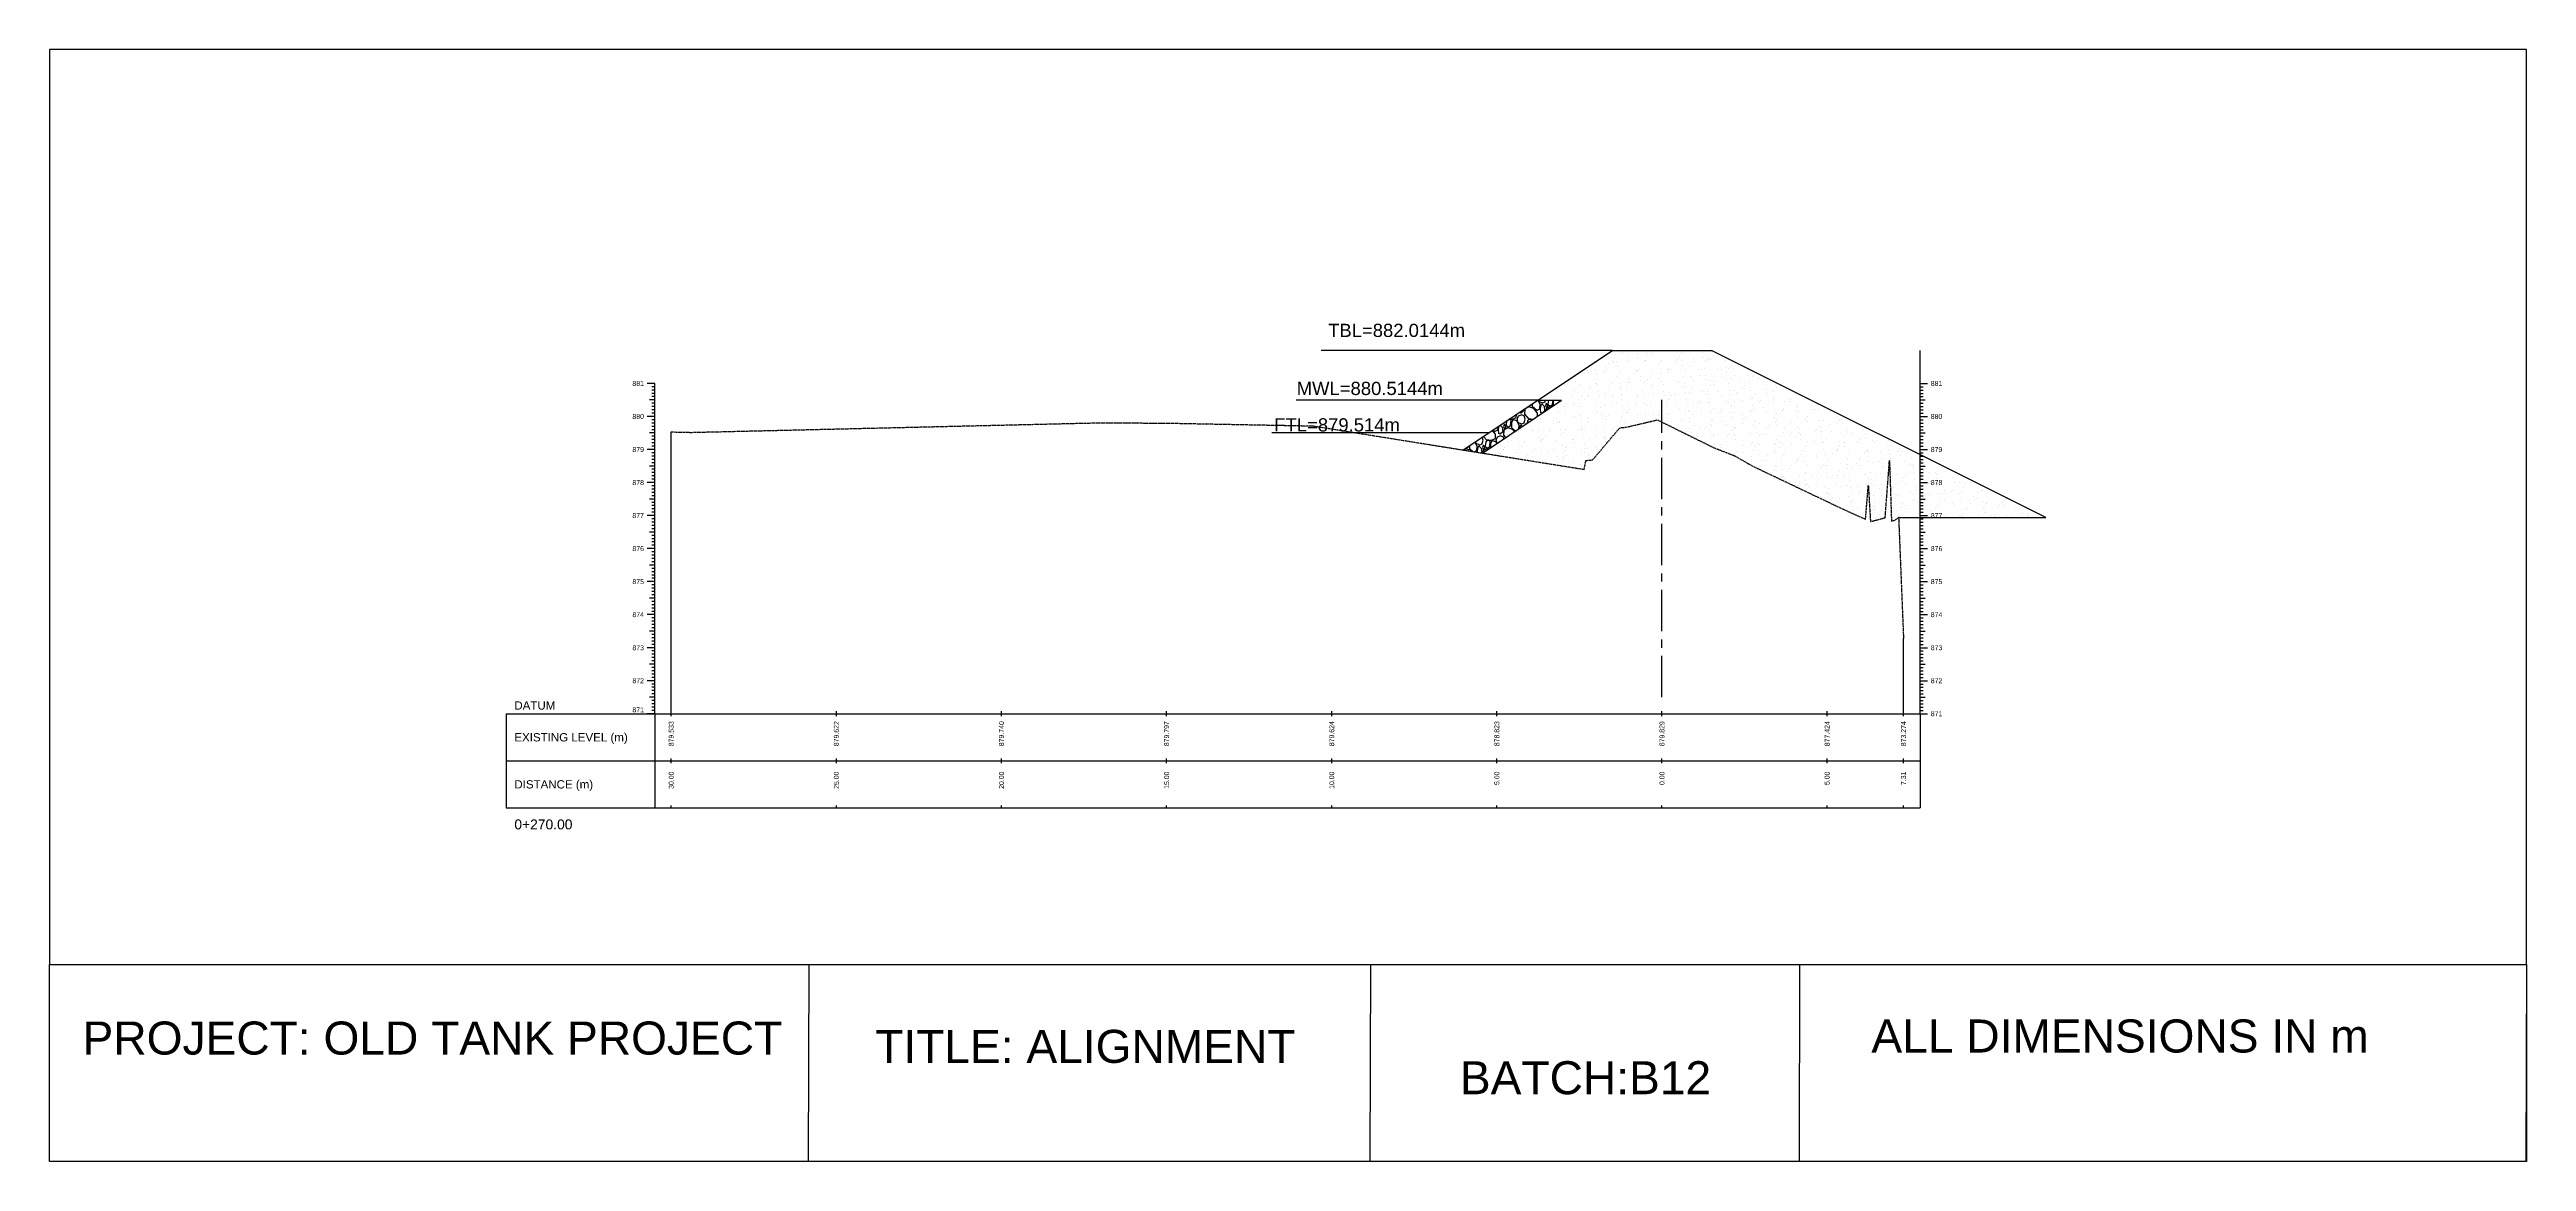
# Model space of a CAD drawing. Header units: millimetres. Extents: x 2640 to 12113, y 6003 to 13668.
# Drawn here: x 3529 to 4279, y 9775 to 10111 of the extents above; entities that cross this region are included whole.
import ezdxf
from ezdxf.enums import TextEntityAlignment as Align

# ---------------------------------------------------------------- set-up
doc = ezdxf.new("R2010")
doc.units = ezdxf.units.MM
doc.linetypes.add('CENTER', pattern=[2, 1.25, -0.25, 0.25, -0.25])
doc.linetypes.add('HIDDEN', pattern=[0.375, 0.25, -0.125])
for name, color, linetype in [('CL', 6, 'CENTER'), ('CS_Drawing', 7, 'Continuous'), ('GL', 3, 'HIDDEN')]:
    doc.layers.add(name, color=color, linetype=linetype)
doc.styles.get("Standard").update_dxf_attribs({"font": 'arial.ttf'})

msp = doc.modelspace()

# ---------------------------------------------------------------- linework, layer by layer
at = {"color": 1}
msp.add_line((4002.279, 10020.252), (3914.113, 10020.252), dxfattribs=at)
for p, q in [((3957.074, 9990.115), (4002.279, 10020.252)), ((4002.279, 10020.252), (4032.279, 10020.252)), ((4133.459, 9969.662), (4032.279, 10020.252)), ((4095.416, 10010.252), (4095.416, 10020.252)), ((3962.887, 9989.183), (3986.897, 10005.189)), ((3979.677, 10005.183), (3986.897, 10005.189))]:
    msp.add_line(p, q)
at = {"linetype": 'Continuous'}
for p, q in [((4003.403, 10020.13), (4003.403, 10020.13)), ((4023.979, 10020.02), (4023.979, 10020.02)), ((3993.903, 10013.152), (3993.903, 10013.152)), ((3994.586, 10014.223), (3994.586, 10014.223)), ((3994.917, 10013.431), (3994.917, 10013.431)), ((3996.996, 10016.675), (3996.996, 10016.675)), ((3997.267, 10014.61), (3997.267, 10014.61)), ((3997.441, 10013.288), (3997.441, 10013.288)), ((3997.461, 10016.654), (3997.461, 10016.654)), ((3999.812, 10013.591), (3999.812, 10013.591)), ((4000.01, 10013.999), (4000.01, 10013.999)), ((4000.264, 10015.203), (4000.264, 10015.203)), ((4000.439, 10014.467), (4000.439, 10014.467)), ((4000.946, 10016.274), (4000.946, 10016.274)), ((4002.355, 10016.814), (4002.355, 10016.814)), ((4002.464, 10016.677), (4002.464, 10016.677)), ((4003.264, 10019.016), (4003.264, 10019.016)), ((4003.536, 10016.951), (4003.536, 10016.951)), ((4003.71, 10015.629), (4003.71, 10015.629)), ((4004.706, 10013.751), (4004.706, 10013.751)), ((4004.78, 10019.205), (4004.78, 10019.205)), ((4005.209, 10019.673), (4005.209, 10019.673)), ((4006.624, 10017.255), (4006.624, 10017.255)), ((4007.25, 10016.974), (4007.25, 10016.974)), ((4007.306, 10018.326), (4007.306, 10018.326)), ((4009.463, 10014.247), (4009.463, 10014.247)), ((4009.6, 10013.911), (4009.6, 10013.911)), ((4009.777, 10014.272), (4009.777, 10014.272)), ((4009.804, 10019.293), (4009.804, 10019.293)), ((4009.978, 10017.971), (4009.978, 10017.971)), ((4010.432, 10014.521), (4010.432, 10014.521)), ((4011.78, 10016.775), (4011.78, 10016.775)), ((4012.144, 10017.134), (4012.144, 10017.134)), ((4012.209, 10017.244), (4012.209, 10017.244)), ((4012.984, 10019.306), (4012.984, 10019.306)), ((4014.234, 10019.453), (4014.234, 10019.453)), ((4014.494, 10014.071), (4014.494, 10014.071)), ((4016.138, 10016.323), (4016.138, 10016.323)), ((4016.7, 10016.863), (4016.7, 10016.863)), ((4016.972, 10014.798), (4016.972, 10014.798)), ((4017.038, 10017.294), (4017.038, 10017.294)), ((4017.146, 10013.476), (4017.146, 10013.476)), ((4018.78, 10014.346), (4018.78, 10014.346)), ((4019.209, 10014.814), (4019.209, 10014.814)), ((4019.359, 10013.447), (4019.359, 10013.447)), ((4019.388, 10014.231), (4019.388, 10014.231)), ((4020.042, 10014.519), (4020.042, 10014.519)), ((4021.234, 10017.024), (4021.234, 10017.024)), ((4021.932, 10017.454), (4021.932, 10017.454)), ((4022.498, 10018.375), (4022.498, 10018.375)), ((4022.968, 10019.205), (4022.968, 10019.205)), ((4023.24, 10017.14), (4023.24, 10017.14)), ((4023.414, 10015.818), (4023.414, 10015.818)), ((4023.55, 10019.552), (4023.55, 10019.552)), ((4024.282, 10014.391), (4024.282, 10014.391)), ((4025.72, 10015.499), (4025.72, 10015.499)), ((4026.402, 10016.57), (4026.402, 10016.57)), ((4026.826, 10017.614), (4026.826, 10017.614)), ((4028.233, 10014.594), (4028.233, 10014.594)), ((4028.873, 10012.516), (4028.873, 10012.516)), ((4029.176, 10014.551), (4029.176, 10014.551)), ((4029.508, 10019.482), (4029.508, 10019.482)), ((4029.682, 10018.16), (4029.682, 10018.16)), ((4030.136, 10014.71), (4030.136, 10014.71)), ((4030.408, 10012.645), (4030.408, 10012.645)), ((4030.55, 10017.122), (4030.55, 10017.122)), ((4030.979, 10017.591), (4030.979, 10017.591)), ((4031.72, 10017.774), (4031.72, 10017.774)), ((4032.08, 10017.55), (4032.08, 10017.55)), ((4032.762, 10018.621), (4032.762, 10018.621)), ((4033.004, 10019.8), (4033.004, 10019.8)), ((4034.071, 10014.711), (4034.071, 10014.711)), ((4035.233, 10014.567), (4035.233, 10014.567)), ((4036.405, 10017.052), (4036.405, 10017.052)), ((4036.614, 10017.934), (4036.614, 10017.934)), ((4036.676, 10014.987), (4036.676, 10014.987)), ((4036.85, 10013.665), (4036.85, 10013.665)), ((4037.55, 10014.693), (4037.55, 10014.693)), ((4037.979, 10015.161), (4037.979, 10015.161)), ((4038.965, 10014.871), (4038.965, 10014.871)), ((4039.137, 10012.763), (4039.137, 10012.763)), ((4043.573, 10012.556), (4043.573, 10012.556)), ((4044.815, 10013.743), (4044.815, 10013.743)), ((4044.979, 10012.732), (4044.979, 10012.732)), ((3979.71, 10005.183), (3980.282, 10004.091)), ((3980.092, 10004.726), (3979.949, 10005.183)), ((3981.87, 10004.662), (3982.023, 10005.185)), ((3982.942, 10005.186), (3982.759, 10003.964)), ((3983.469, 10006.016), (3983.469, 10006.016)), ((3983.898, 10006.484), (3983.898, 10006.484)), ((3984.156, 10003.837), (3984.318, 10005.187)), ((3984.336, 10006.066), (3984.336, 10006.066)), ((3984.473, 10004.853), (3984.705, 10005.188)), ((3984.905, 10008.604), (3984.905, 10008.604)), ((3985.376, 10006.251), (3985.376, 10006.251)), ((3985.923, 10008.694), (3985.923, 10008.694)), ((3986.057, 10005.189), (3986.274, 10004.774)), ((3986.4, 10004.858), (3986.297, 10005.189)), ((3987.642, 10009.837), (3987.642, 10009.837)), ((3990.271, 10006.411), (3990.271, 10006.411)), ((3990.696, 10008.118), (3990.696, 10008.118)), ((3990.999, 10012.268), (3990.999, 10012.268)), ((3991.173, 10010.946), (3991.173, 10010.946)), ((3991.628, 10007.496), (3991.628, 10007.496)), ((3991.899, 10005.431), (3991.899, 10005.431)), ((3992.536, 10009.997), (3992.536, 10009.997)), ((3992.923, 10006.265), (3992.923, 10006.265)), ((3993.918, 10005.242), (3993.918, 10005.242)), ((3994.6, 10006.313), (3994.6, 10006.313)), ((3995.165, 10006.571), (3995.165, 10006.571)), ((3995.239, 10008.793), (3995.239, 10008.793)), ((3995.668, 10009.261), (3995.668, 10009.261)), ((3997.057, 10010.169), (3997.057, 10010.169)), ((3997.43, 10010.157), (3997.43, 10010.157)), ((3997.693, 10011.471), (3997.693, 10011.471)), ((3997.896, 10009.838), (3997.896, 10009.838)), ((3998.168, 10007.773), (3998.168, 10007.773)), ((3998.342, 10006.45), (3998.342, 10006.45)), ((4000.059, 10006.731), (4000.059, 10006.731)), ((4000.278, 10007.293), (4000.278, 10007.293)), ((4000.96, 10008.364), (4000.96, 10008.364)), ((4002.239, 10006.363), (4002.239, 10006.363)), ((4002.324, 10010.317), (4002.324, 10010.317)), ((4002.668, 10006.831), (4002.668, 10006.831)), ((4003.417, 10012.22), (4003.417, 10012.22)), ((4004.164, 10012.179), (4004.164, 10012.179)), ((4004.436, 10010.114), (4004.436, 10010.114)), ((4004.61, 10008.792), (4004.61, 10008.792)), ((4004.693, 10009.041), (4004.693, 10009.041)), ((4004.953, 10006.891), (4004.953, 10006.891)), ((4005.064, 10005.342), (4005.064, 10005.342)), ((4006.638, 10009.345), (4006.638, 10009.345)), ((4007.01, 10011.569), (4007.01, 10011.569)), ((4007.218, 10010.477), (4007.218, 10010.477)), ((4007.321, 10010.416), (4007.321, 10010.416)), ((4007.439, 10012.037), (4007.439, 10012.037)), ((4009.792, 10006.362), (4009.792, 10006.362)), ((4009.847, 10007.051), (4009.847, 10007.051)), ((4010.704, 10012.456), (4010.704, 10012.456)), ((4010.878, 10011.134), (4010.878, 10011.134)), ((4011.332, 10007.684), (4011.332, 10007.684)), ((4011.604, 10005.619), (4011.604, 10005.619)), ((4011.693, 10006.612), (4011.693, 10006.612)), ((4012.113, 10010.637), (4012.113, 10010.637)), ((4012.999, 10011.396), (4012.999, 10011.396)), ((4013.681, 10012.467), (4013.681, 10012.467)), ((4014.009, 10009.14), (4014.009, 10009.14)), ((4014.438, 10009.608), (4014.438, 10009.608)), ((4014.741, 10007.211), (4014.741, 10007.211)), ((4016.152, 10008.413), (4016.152, 10008.413)), ((4016.463, 10011.818), (4016.463, 10011.818)), ((4017.007, 10010.797), (4017.007, 10010.797)), ((4017.6, 10010.026), (4017.6, 10010.026)), ((4017.872, 10007.961), (4017.872, 10007.961)), ((4018.046, 10006.639), (4018.046, 10006.639)), ((4019.374, 10005.537), (4019.374, 10005.537)), ((4019.635, 10007.371), (4019.635, 10007.371)), ((4020.056, 10006.609), (4020.056, 10006.609)), ((4021.009, 10006.71), (4021.009, 10006.71)), ((4021.438, 10007.178), (4021.438, 10007.178)), ((4021.901, 10010.957), (4021.901, 10010.957)), ((4022.513, 10010.465), (4022.513, 10010.465)), ((4023.463, 10009.388), (4023.463, 10009.388)), ((4023.868, 10012.368), (4023.868, 10012.368)), ((4024.14, 10010.303), (4024.14, 10010.303)), ((4024.314, 10008.981), (4024.314, 10008.981)), ((4024.529, 10007.531), (4024.529, 10007.531)), ((4024.768, 10005.531), (4024.768, 10005.531)), ((4025.734, 10007.589), (4025.734, 10007.589)), ((4025.78, 10011.916), (4025.78, 10011.916)), ((4026.209, 10012.385), (4026.209, 10012.385)), ((4026.416, 10008.66), (4026.416, 10008.66)), ((4026.795, 10011.117), (4026.795, 10011.117)), ((4029.424, 10007.691), (4029.424, 10007.691)), ((4030.463, 10006.959), (4030.463, 10006.959)), ((4030.582, 10011.323), (4030.582, 10011.323)), ((4031.037, 10007.873), (4031.037, 10007.873)), ((4031.308, 10005.808), (4031.308, 10005.808)), ((4031.689, 10011.277), (4031.689, 10011.277)), ((4032.094, 10009.64), (4032.094, 10009.64)), ((4032.777, 10010.711), (4032.777, 10010.711)), ((4032.779, 10009.487), (4032.779, 10009.487)), ((4033.208, 10009.955), (4033.208, 10009.955)), ((4034.318, 10007.851), (4034.318, 10007.851)), ((4035.233, 10012.165), (4035.233, 10012.165)), ((4035.248, 10006.657), (4035.248, 10006.657)), ((4036.583, 10011.437), (4036.583, 10011.437)), ((4037.305, 10010.215), (4037.305, 10010.215)), ((4037.577, 10008.15), (4037.577, 10008.15)), ((4037.751, 10006.827), (4037.751, 10006.827)), ((4038.455, 10011.692), (4038.455, 10011.692)), ((4039.212, 10008.011), (4039.212, 10008.011)), ((4039.779, 10007.057), (4039.779, 10007.057)), ((4040.208, 10007.526), (4040.208, 10007.526)), ((4041.477, 10011.597), (4041.477, 10011.597)), ((4041.608, 10008.709), (4041.608, 10008.709)), ((4042.233, 10009.735), (4042.233, 10009.735)), ((4043.845, 10010.491), (4043.845, 10010.491)), ((4044.019, 10009.169), (4044.019, 10009.169)), ((4044.106, 10008.171), (4044.106, 10008.171)), ((4044.473, 10005.719), (4044.473, 10005.719)), ((4044.55, 10012.263), (4044.55, 10012.263)), ((4044.83, 10005.833), (4044.83, 10005.833)), ((4045.512, 10006.904), (4045.512, 10006.904)), ((4046.371, 10011.757), (4046.371, 10011.757)), ((4046.456, 10005.108), (4046.456, 10005.108)), ((4047.208, 10005.096), (4047.208, 10005.096)), ((4047.969, 10010.76), (4047.969, 10010.76)), ((4049, 10008.331), (4049, 10008.331)), ((4049.233, 10007.306), (4049.233, 10007.306)), ((4050.741, 10008.061), (4050.741, 10008.061)), ((4051.013, 10005.996), (4051.013, 10005.996)), ((4051.19, 10007.884), (4051.19, 10007.884)), ((4051.35, 10005.268), (4051.35, 10005.268)), ((4051.549, 10009.834), (4051.549, 10009.834)), ((4051.872, 10008.956), (4051.872, 10008.956)), ((4051.978, 10010.302), (4051.978, 10010.302)), ((4053.894, 10008.491), (4053.894, 10008.491)), ((4056.245, 10005.428), (4056.245, 10005.428)), ((4057.455, 10007.016), (4057.455, 10007.016)), ((4061.139, 10005.588), (4061.139, 10005.588)), ((3968.298, 9997.598), (3968.916, 9997.042)), ((3969.551, 9997.931), (3969.297, 9997.169)), ((3970.122, 9996.979), (3969.551, 9997.931)), ((3970.249, 9998.884), (3970.059, 9997.614)), ((3970.059, 9997.614), (3970.694, 9996.979)), ((3970.279, 9998.918), (3970.249, 9998.884)), ((3971.075, 9999.392), (3970.99, 9999.392)), ((3971.055, 9999.435), (3971.964, 9999.392)), ((3971.646, 9999.074), (3971.075, 9999.392)), ((3971.456, 9997.487), (3971.646, 9999.074)), ((3971.773, 9998.503), (3972.345, 9999.328)), ((3971.773, 9996.852), (3971.773, 9998.503)), ((3971.964, 9999.392), (3973.17, 9999.9)), ((3972.345, 9999.328), (3973.234, 9999.074)), ((3973.17, 9999.9), (3973.217, 10000.876)), ((3973.234, 9999.074), (3973.932, 9997.741)), ((3973.424, 9999.392), (3973.805, 10000.408)), ((3973.742, 9998.376), (3973.424, 9999.392)), ((3974.631, 9997.995), (3973.742, 9998.376)), ((3973.805, 10000.408), (3974.631, 10000.789)), ((3973.932, 9997.741), (3973.831, 9996.479)), ((3974.313, 9997.55), (3974.088, 9996.65)), ((3974.117, 10001.477), (3974.123, 10001.424)), ((3974.631, 10001.233), (3974.123, 10001.424)), ((3974.631, 9997.614), (3974.313, 9997.55)), ((3975.393, 10001.932), (3974.631, 10001.233)), ((3975.52, 10000.471), (3974.631, 10000.789)), ((3974.631, 9997.931), (3975.52, 9998.312)), ((3974.631, 9997.614), (3975.015, 9997.268)), ((3975.36, 10002.305), (3975.393, 10001.932)), ((3975.837, 9999.392), (3975.52, 10000.471)), ((3975.52, 9998.312), (3975.837, 9999.392)), ((3975.774, 10002.44), (3975.647, 10000.916)), ((3975.647, 10000.916), (3976.98, 9999.455)), ((3976.917, 10003.138), (3975.774, 10002.44)), ((3975.901, 9997.931), (3975.869, 9997.837)), ((3975.932, 9997.879), (3975.901, 9997.931)), ((3976.599, 9998.884), (3976.506, 9998.262)), ((3977.044, 9999.392), (3976.599, 9998.884)), ((3978.504, 10002.63), (3976.917, 10003.138)), ((3976.98, 9999.455), (3978.208, 9999.397)), ((3976.984, 10003.388), (3977.044, 10003.329)), ((3977.044, 10003.329), (3977.806, 10003.837)), ((3977.425, 9999.392), (3977.044, 9999.392)), ((3977.848, 9999.157), (3977.425, 9999.392)), ((3977.806, 10003.837), (3977.818, 10003.944)), ((3978.123, 10003.202), (3978.123, 10004.147)), ((3979.393, 10002.059), (3978.123, 10003.202)), ((3979.584, 10001.233), (3978.504, 10002.63)), ((3980.155, 10002.503), (3979.393, 10002.059)), ((3979.537, 9999.425), (3979.537, 9999.425)), ((3979.538, 10000.283), (3979.584, 10001.233)), ((3980.981, 10004.345), (3980.092, 10004.726)), ((3980.282, 10004.091), (3980.155, 10002.503)), ((3980.663, 10003.9), (3980.346, 10002.63)), ((3980.346, 10002.63), (3980.473, 10001.424)), ((3980.451, 9999.593), (3980.451, 9999.593)), ((3980.969, 10001.237), (3980.473, 10001.424)), ((3980.981, 10003.964), (3980.663, 10003.9)), ((3980.981, 10004.281), (3981.87, 10004.662)), ((3980.981, 10003.964), (3981.616, 10003.392)), ((3981.743, 10001.932), (3981.028, 10001.276)), ((3981.197, 10001.139), (3981.197, 10001.139)), ((3981.616, 10003.392), (3981.743, 10001.932)), ((3982.251, 10004.281), (3981.997, 10003.519)), ((3981.997, 10003.519), (3982.187, 10003.075)), ((3982.124, 10002.44), (3982.085, 10001.982)), ((3983.267, 10003.138), (3982.124, 10002.44)), ((3982.187, 10003.075), (3982.822, 10003.329)), ((3982.822, 10003.329), (3982.251, 10004.281)), ((3982.759, 10003.964), (3983.394, 10003.329)), ((3983.641, 10003.018), (3983.267, 10003.138)), ((3983.394, 10003.329), (3984.156, 10003.837)), ((3984.35, 9998.156), (3984.35, 9998.156)), ((3984.473, 10003.573), (3984.473, 10004.853)), ((3985.345, 9999.753), (3985.345, 9999.753)), ((3985.631, 10003.089), (3985.631, 10003.089)), ((3985.698, 9998.381), (3985.698, 9998.381)), ((3985.805, 10001.767), (3985.805, 10001.767)), ((3986.127, 9998.849), (3986.127, 9998.849)), ((3986.26, 9998.317), (3986.26, 9998.317)), ((3987.557, 10003.191), (3987.557, 10003.191)), ((3987.727, 10003.188), (3987.727, 10003.188)), ((3988.152, 10001.059), (3988.152, 10001.059)), ((3988.24, 10004.262), (3988.24, 10004.262)), ((3990.239, 9999.913), (3990.239, 9999.913)), ((3990.469, 10003.587), (3990.469, 10003.587)), ((3990.71, 10000.208), (3990.71, 10000.208)), ((3990.898, 10004.055), (3990.898, 10004.055)), ((3992.073, 10004.109), (3992.073, 10004.109)), ((3992.528, 10000.659), (3992.528, 10000.659)), ((3992.621, 10003.348), (3992.621, 10003.348)), ((3992.8, 9998.594), (3992.8, 9998.594)), ((3994.614, 9998.403), (3994.614, 9998.403)), ((3995.133, 10000.073), (3995.133, 10000.073)), ((3995.152, 9998.629), (3995.152, 9998.629)), ((3997.071, 10002.259), (3997.071, 10002.259)), ((3997.469, 10001.157), (3997.469, 10001.157)), ((3997.515, 10003.508), (3997.515, 10003.508)), ((3997.898, 10001.625), (3997.898, 10001.625)), ((3998.796, 10003), (3998.796, 10003)), ((3999.068, 10000.935), (3999.068, 10000.935)), ((3999.242, 9999.613), (3999.242, 9999.613)), ((3999.922, 10003.835), (3999.922, 10003.835)), ((4000.028, 10000.233), (4000.028, 10000.233)), ((4000.292, 9999.383), (4000.292, 9999.383)), ((4000.975, 10000.454), (4000.975, 10000.454)), ((4002.409, 10003.668), (4002.409, 10003.668)), ((4003.431, 10004.31), (4003.431, 10004.31)), ((4004.468, 9998.728), (4004.468, 9998.728)), ((4004.897, 9999.196), (4004.897, 9999.196)), ((4004.922, 10000.393), (4004.922, 10000.393)), ((4005.336, 10003.277), (4005.336, 10003.277)), ((4005.51, 10001.955), (4005.51, 10001.955)), ((4005.964, 9998.505), (4005.964, 9998.505)), ((4006.653, 10001.435), (4006.653, 10001.435)), ((4006.922, 10001.406), (4006.922, 10001.406)), ((4007.303, 10003.828), (4007.303, 10003.828)), ((4007.335, 10002.506), (4007.335, 10002.506)), ((4009.239, 10003.934), (4009.239, 10003.934)), ((4009.668, 10004.402), (4009.668, 10004.402)), ((4009.806, 9998.452), (4009.806, 9998.452)), ((4009.816, 10000.553), (4009.816, 10000.553)), ((4011.778, 10004.297), (4011.778, 10004.297)), ((4012.197, 10003.988), (4012.197, 10003.988)), ((4012.232, 10000.847), (4012.232, 10000.847)), ((4012.504, 9998.782), (4012.504, 9998.782)), ((4013.013, 10003.486), (4013.013, 10003.486)), ((4013.696, 10004.557), (4013.696, 10004.557)), ((4013.922, 9998.976), (4013.922, 9998.976)), ((4014.71, 10000.713), (4014.71, 10000.713)), ((4016.167, 10000.503), (4016.167, 10000.503)), ((4016.239, 10001.504), (4016.239, 10001.504)), ((4016.668, 10001.972), (4016.668, 10001.972)), ((4017.091, 10004.148), (4017.091, 10004.148)), ((4018.5, 10003.189), (4018.5, 10003.189)), ((4018.692, 10004.182), (4018.692, 10004.182)), ((4018.772, 10001.124), (4018.772, 10001.124)), ((4018.946, 9999.802), (4018.946, 9999.802)), ((4019.388, 9997.628), (4019.388, 9997.628)), ((4019.604, 10000.873), (4019.604, 10000.873)), ((4020.07, 9998.699), (4020.07, 9998.699)), ((4021.986, 10004.308), (4021.986, 10004.308)), ((4022.527, 10002.555), (4022.527, 10002.555)), ((4023.238, 9999.075), (4023.238, 9999.075)), ((4023.667, 9999.543), (4023.667, 9999.543)), ((4024.498, 10001.033), (4024.498, 10001.033)), ((4025.04, 10003.466), (4025.04, 10003.466)), ((4025.214, 10002.144), (4025.214, 10002.144)), ((4025.669, 9998.694), (4025.669, 9998.694)), ((4025.692, 10001.753), (4025.692, 10001.753)), ((4025.748, 9999.679), (4025.748, 9999.679)), ((4026.431, 10000.75), (4026.431, 10000.75)), ((4026.88, 10004.468), (4026.88, 10004.468)), ((4027.127, 9997.608), (4027.127, 9997.608)), ((4028.009, 10004.281), (4028.009, 10004.281)), ((4028.438, 10004.749), (4028.438, 10004.749)), ((4028.887, 10004.606), (4028.887, 10004.606)), ((4029.392, 10001.193), (4029.392, 10001.193)), ((4031.482, 10004.486), (4031.482, 10004.486)), ((4031.774, 10004.628), (4031.774, 10004.628)), ((4031.937, 10001.036), (4031.937, 10001.036)), ((4032.021, 9997.768), (4032.021, 9997.768)), ((4032.109, 10001.73), (4032.109, 10001.73)), ((4032.209, 9998.971), (4032.209, 9998.971)), ((4032.383, 9997.648), (4032.383, 9997.648)), ((4032.692, 9999.323), (4032.692, 9999.323)), ((4032.791, 10002.801), (4032.791, 10002.801)), ((4034.287, 10001.353), (4034.287, 10001.353)), ((4035.009, 10001.851), (4035.009, 10001.851)), ((4035.262, 9998.747), (4035.262, 9998.747)), ((4035.438, 10002.319), (4035.438, 10002.319)), ((4036.668, 10004.788), (4036.668, 10004.788)), ((4036.915, 9997.928), (4036.915, 9997.928)), ((4037.462, 10004.529), (4037.462, 10004.529)), ((4038.205, 10003.377), (4038.205, 10003.377)), ((4038.469, 10003.782), (4038.469, 10003.782)), ((4038.477, 10001.312), (4038.477, 10001.312)), ((4038.651, 9999.99), (4038.651, 9999.99)), ((4039.152, 10004.853), (4039.152, 10004.853)), ((4039.181, 10001.513), (4039.181, 10001.513)), ((4041.562, 10004.948), (4041.562, 10004.948)), ((4041.623, 10000.799), (4041.623, 10000.799)), ((4041.809, 9998.088), (4041.809, 9998.088)), ((4042.008, 9999.422), (4042.008, 9999.422)), ((4042.437, 9999.89), (4042.437, 9999.89)), ((4044.075, 10001.673), (4044.075, 10001.673)), ((4044.462, 10002.1), (4044.462, 10002.1)), ((4044.745, 10003.654), (4044.745, 10003.654)), ((4044.844, 9997.923), (4044.844, 9997.923)), ((4044.919, 10002.332), (4044.919, 10002.332)), ((4045.373, 9998.882), (4045.373, 9998.882)), ((4045.526, 9998.994), (4045.526, 9998.994)), ((4046.703, 9998.248), (4046.703, 9998.248)), ((4046.779, 10004.628), (4046.779, 10004.628)), ((4047.983, 10002.85), (4047.983, 10002.85)), ((4048.969, 10001.833), (4048.969, 10001.833)), ((4051.187, 10004.674), (4051.187, 10004.674)), ((4051.204, 9999.975), (4051.204, 9999.975)), ((4051.462, 9999.67), (4051.462, 9999.67)), ((4051.598, 9998.408), (4051.598, 9998.408)), ((4051.641, 10001.224), (4051.641, 10001.224)), ((4051.887, 10001.046), (4051.887, 10001.046)), ((4051.913, 9999.159), (4051.913, 9999.159)), ((4052.087, 9997.837), (4052.087, 9997.837)), ((4053.779, 10002.198), (4053.779, 10002.198)), ((4053.863, 10001.993), (4053.863, 10001.993)), ((4054.208, 10002.667), (4054.208, 10002.667)), ((4054.343, 10004.902), (4054.343, 10004.902)), ((4056.233, 10004.876), (4056.233, 10004.876)), ((4056.492, 9998.568), (4056.492, 9998.568)), ((4057.565, 10002.026), (4057.565, 10002.026)), ((4057.909, 10003.566), (4057.909, 10003.566)), ((4058.181, 10001.501), (4058.181, 10001.501)), ((4058.247, 10003.097), (4058.247, 10003.097)), ((4058.355, 10000.179), (4058.355, 10000.179)), ((4058.757, 10002.153), (4058.757, 10002.153)), ((4060.718, 9999.043), (4060.718, 9999.043)), ((4060.778, 9999.769), (4060.778, 9999.769)), ((4061.207, 10000.237), (4061.207, 10000.237)), ((4061.386, 9998.728), (4061.386, 9998.728)), ((4063.232, 10002.447), (4063.232, 10002.447)), ((4063.651, 10002.313), (4063.651, 10002.313)), ((4063.925, 10004.077), (4063.925, 10004.077)), ((4064.449, 10003.843), (4064.449, 10003.843)), ((4064.623, 10002.521), (4064.623, 10002.521)), ((4065.078, 9999.071), (4065.078, 9999.071)), ((4066.28, 9998.888), (4066.28, 9998.888)), ((4067.079, 10001.094), (4067.079, 10001.094)), ((4068.207, 9997.808), (4068.207, 9997.808)), ((4070.232, 10000.017), (4070.232, 10000.017)), ((4070.3, 9998.219), (4070.3, 9998.219)), ((4070.982, 9999.29), (4070.982, 9999.29)), ((4071.174, 9999.048), (4071.174, 9999.048)), ((4071.618, 9999.348), (4071.618, 9999.348)), ((4071.792, 9998.025), (4071.792, 9998.025)), ((4077.232, 9997.588), (4077.232, 9997.588)), ((3957.867, 9990.438), (3957.282, 9990.081)), ((3959.454, 9989.93), (3957.867, 9990.438)), ((3957.934, 9990.688), (3957.994, 9990.629)), ((3957.994, 9990.629), (3958.756, 9991.137)), ((3958.756, 9991.137), (3958.768, 9991.244)), ((3959.073, 9990.502), (3959.073, 9991.447)), ((3960.029, 9989.641), (3959.073, 9990.502)), ((3960.651, 9992.5), (3961.232, 9991.391)), ((3961.042, 9992.026), (3960.852, 9992.633)), ((3961.931, 9991.645), (3961.042, 9992.026)), ((3961.232, 9991.391), (3961.105, 9989.803)), ((3961.613, 9991.2), (3961.296, 9989.93)), ((3961.931, 9991.264), (3961.613, 9991.2)), ((3961.931, 9991.581), (3962.82, 9991.962)), ((3961.931, 9991.264), (3962.566, 9990.692)), ((3962.566, 9990.692), (3962.693, 9989.232)), ((3962.82, 9991.962), (3963.137, 9993.042)), ((3963.137, 9993.042), (3962.863, 9993.974)), ((3963.201, 9991.581), (3962.947, 9990.819)), ((3962.947, 9990.819), (3963.137, 9990.375)), ((3964.217, 9990.438), (3963.074, 9989.74)), ((3963.137, 9990.375), (3963.772, 9990.629)), ((3963.772, 9990.629), (3963.201, 9991.581)), ((3963.251, 9994.233), (3964.28, 9993.105)), ((3963.899, 9992.534), (3963.709, 9991.264)), ((3963.709, 9991.264), (3964.344, 9990.629)), ((3964.344, 9993.042), (3963.899, 9992.534)), ((3964.591, 9990.318), (3964.217, 9990.438)), ((3964.28, 9993.105), (3965.614, 9993.042)), ((3964.725, 9993.042), (3964.344, 9993.042)), ((3964.344, 9990.629), (3965.106, 9991.137)), ((3965.296, 9992.724), (3964.725, 9993.042)), ((3965.106, 9991.137), (3965.296, 9992.724)), ((3965.423, 9992.153), (3965.995, 9992.978)), ((3965.423, 9990.873), (3965.423, 9992.153)), ((3965.614, 9993.042), (3966.82, 9993.55)), ((3966.884, 9994.883), (3965.98, 9996.052)), ((3965.995, 9992.978), (3966.884, 9992.724)), ((3966.693, 9995.709), (3966.171, 9996.179)), ((3967.455, 9996.153), (3966.693, 9995.709)), ((3966.82, 9993.55), (3966.884, 9994.883)), ((3966.884, 9992.724), (3967.224, 9992.074)), ((3967.074, 9993.042), (3967.455, 9994.058)), ((3967.35, 9992.158), (3967.074, 9993.042)), ((3967.53, 9997.085), (3967.455, 9996.153)), ((3967.455, 9994.058), (3968.281, 9994.439)), ((3967.455, 9991.291), (3967.455, 9991.291)), ((3967.91, 9997.339), (3967.646, 9996.28)), ((3967.646, 9996.28), (3967.773, 9995.074)), ((3968.281, 9994.883), (3967.773, 9995.074)), ((3969.043, 9995.582), (3968.281, 9994.883)), ((3969.17, 9994.121), (3968.281, 9994.439)), ((3968.916, 9997.042), (3969.043, 9995.582)), ((3969.158, 9990.398), (3969.158, 9990.398)), ((3969.354, 9993.494), (3969.17, 9994.121)), ((3969.173, 9990.198), (3969.173, 9990.198)), ((3969.297, 9997.169), (3969.487, 9996.725)), ((3969.424, 9996.09), (3969.297, 9994.566)), ((3969.297, 9994.566), (3969.927, 9993.876)), ((3970.567, 9996.788), (3969.424, 9996.09)), ((3969.487, 9996.725), (3970.122, 9996.979)), ((3969.587, 9990.866), (3969.587, 9990.866)), ((3972.154, 9996.28), (3970.567, 9996.788)), ((3970.694, 9996.979), (3971.456, 9997.487)), ((3970.748, 9992.625), (3970.748, 9992.625)), ((3971.611, 9993.076), (3971.611, 9993.076)), ((3971.629, 9994.054), (3971.629, 9994.054)), ((3972.887, 9995.849), (3971.773, 9996.852)), ((3972.623, 9995.673), (3972.154, 9996.28)), ((3973.291, 9995.848), (3973.291, 9995.848)), ((3973.723, 9993.633), (3973.723, 9993.633)), ((3973.928, 9995.604), (3973.928, 9995.604)), ((3973.995, 9991.568), (3973.995, 9991.568)), ((3974.169, 9990.246), (3974.169, 9990.246)), ((3974.357, 9996.072), (3974.357, 9996.072)), ((3974.851, 9991.178), (3974.851, 9991.178)), ((3975.533, 9992.249), (3975.533, 9992.249)), ((3975.642, 9992.785), (3975.642, 9992.785)), ((3977.99, 9996.105), (3977.99, 9996.105)), ((3978.186, 9996.008), (3978.186, 9996.008)), ((3978.611, 9990.646), (3978.611, 9990.646)), ((3979.991, 9995.975), (3979.991, 9995.975)), ((3980.263, 9993.91), (3980.263, 9993.91)), ((3980.437, 9992.588), (3980.437, 9992.588)), ((3980.536, 9992.945), (3980.536, 9992.945)), ((3980.928, 9993.175), (3980.928, 9993.175)), ((3981.211, 9993.229), (3981.211, 9993.229)), ((3981.357, 9993.643), (3981.357, 9993.643)), ((3981.894, 9994.3), (3981.894, 9994.3)), ((3983.08, 9996.168), (3983.08, 9996.168)), ((3983.382, 9995.852), (3983.382, 9995.852)), ((3984.364, 9990.246), (3984.364, 9990.246)), ((3985.43, 9993.105), (3985.43, 9993.105)), ((3986.531, 9996.252), (3986.531, 9996.252)), ((3986.705, 9994.93), (3986.705, 9994.93)), ((3987.16, 9991.48), (3987.16, 9991.48)), ((3987.572, 9995.281), (3987.572, 9995.281)), ((3987.928, 9990.745), (3987.928, 9990.745)), ((3987.974, 9996.328), (3987.974, 9996.328)), ((3988.254, 9996.352), (3988.254, 9996.352)), ((3988.357, 9991.213), (3988.357, 9991.213)), ((3990.324, 9993.265), (3990.324, 9993.265)), ((3990.381, 9993.423), (3990.381, 9993.423)), ((3990.725, 9992.298), (3990.725, 9992.298)), ((3992.698, 9995.951), (3992.698, 9995.951)), ((3992.868, 9996.488), (3992.868, 9996.488)), ((3992.974, 9997.271), (3992.974, 9997.271)), ((3993.127, 9996.419), (3993.127, 9996.419)), ((3993.428, 9993.821), (3993.428, 9993.821)), ((3993.7, 9991.756), (3993.7, 9991.756)), ((3993.874, 9990.434), (3993.874, 9990.434)), ((3993.932, 9997.332), (3993.932, 9997.332)), ((3994.629, 9990.493), (3994.629, 9990.493)), ((3995.218, 9993.425), (3995.218, 9993.425)), ((3997.085, 9994.349), (3997.085, 9994.349)), ((3997.381, 9990.993), (3997.381, 9990.993)), ((3997.731, 9990.15), (3997.731, 9990.15)), ((3997.762, 9996.648), (3997.762, 9996.648)), ((3999.696, 9996.163), (3999.696, 9996.163)), ((3999.698, 9993.522), (3999.698, 9993.522)), ((3999.968, 9994.098), (3999.968, 9994.098)), ((4000.112, 9993.585), (4000.112, 9993.585)), ((4000.127, 9993.99), (4000.127, 9993.99)), ((4000.142, 9992.776), (4000.142, 9992.776)), ((4002.152, 9996.2), (4002.152, 9996.2)), ((4002.656, 9996.808), (4002.656, 9996.808)), ((4003.446, 9996.401), (4003.446, 9996.401)), ((4022.233, 9997.448), (4022.233, 9997.448)), ((4025.94, 9996.629), (4025.94, 9996.629)), ((4026.114, 9995.307), (4026.114, 9995.307)), ((4027.922, 9994.117), (4027.922, 9994.117)), ((4028.902, 9996.696), (4028.902, 9996.696)), ((4029.477, 9994.545), (4029.477, 9994.545)), ((4030.238, 9996.645), (4030.238, 9996.645)), ((4030.667, 9997.113), (4030.667, 9997.113)), ((4032.123, 9993.82), (4032.123, 9993.82)), ((4032.806, 9994.891), (4032.806, 9994.891)), ((4032.837, 9994.198), (4032.837, 9994.198)), ((4033.109, 9992.133), (4033.109, 9992.133)), ((4033.283, 9990.811), (4033.283, 9990.811)), ((4034.371, 9994.705), (4034.371, 9994.705)), ((4034.921, 9991.688), (4034.921, 9991.688)), ((4035.277, 9990.838), (4035.277, 9990.838)), ((4036.884, 9991.43), (4036.884, 9991.43)), ((4037.238, 9994.216), (4037.238, 9994.216)), ((4037.667, 9994.684), (4037.667, 9994.684)), ((4038.484, 9995.872), (4038.484, 9995.872)), ((4039.105, 9996.54), (4039.105, 9996.54)), ((4039.166, 9996.943), (4039.166, 9996.943)), ((4039.265, 9994.865), (4039.265, 9994.865)), ((4039.377, 9994.475), (4039.377, 9994.475)), ((4039.551, 9993.153), (4039.551, 9993.153)), ((4039.692, 9996.894), (4039.692, 9996.894)), ((4041.637, 9992.889), (4041.637, 9992.889)), ((4041.778, 9991.59), (4041.778, 9991.59)), ((4044.16, 9995.025), (4044.16, 9995.025)), ((4044.238, 9991.786), (4044.238, 9991.786)), ((4044.667, 9992.254), (4044.667, 9992.254)), ((4044.858, 9990.013), (4044.858, 9990.013)), ((4045.541, 9991.084), (4045.541, 9991.084)), ((4045.645, 9996.817), (4045.645, 9996.817)), ((4045.819, 9995.495), (4045.819, 9995.495)), ((4046.273, 9992.045), (4046.273, 9992.045)), ((4046.672, 9991.75), (4046.672, 9991.75)), ((4046.692, 9994.464), (4046.692, 9994.464)), ((4047.997, 9994.94), (4047.997, 9994.94)), ((4049.008, 9996.992), (4049.008, 9996.992)), ((4049.054, 9995.185), (4049.054, 9995.185)), ((4049.437, 9997.46), (4049.437, 9997.46)), ((4051.219, 9992.065), (4051.219, 9992.065)), ((4051.566, 9991.91), (4051.566, 9991.91)), ((4051.901, 9993.136), (4051.901, 9993.136)), ((4052.541, 9994.387), (4052.541, 9994.387)), ((4052.813, 9992.322), (4052.813, 9992.322)), ((4052.987, 9991), (4052.987, 9991)), ((4053.691, 9992.035), (4053.691, 9992.035)), ((4053.948, 9995.345), (4053.948, 9995.345)), ((4054.358, 9996.992), (4054.358, 9996.992)), ((4056.008, 9994.563), (4056.008, 9994.563)), ((4056.437, 9995.031), (4056.437, 9995.031)), ((4056.461, 9992.07), (4056.461, 9992.07)), ((4057.579, 9994.116), (4057.579, 9994.116)), ((4058.262, 9995.187), (4058.262, 9995.187)), ((4058.462, 9997.241), (4058.462, 9997.241)), ((4058.809, 9996.729), (4058.809, 9996.729)), ((4058.842, 9995.505), (4058.842, 9995.505)), ((4059.081, 9994.664), (4059.081, 9994.664)), ((4059.255, 9993.342), (4059.255, 9993.342)), ((4060.733, 9991.133), (4060.733, 9991.133)), ((4061.355, 9992.23), (4061.355, 9992.23)), ((4063.008, 9992.133), (4063.008, 9992.133)), ((4063.437, 9992.601), (4063.437, 9992.601)), ((4063.736, 9995.665), (4063.736, 9995.665)), ((4063.94, 9996.167), (4063.94, 9996.167)), ((4064.622, 9997.238), (4064.622, 9997.238)), ((4065.349, 9997.006), (4065.349, 9997.006)), ((4065.462, 9994.811), (4065.462, 9994.811)), ((4065.523, 9995.684), (4065.523, 9995.684)), ((4065.978, 9992.234), (4065.978, 9992.234)), ((4066.249, 9992.39), (4066.249, 9992.39)), ((4066.25, 9990.169), (4066.25, 9990.169)), ((4067.093, 9993.184), (4067.093, 9993.184)), ((4067.778, 9997.339), (4067.778, 9997.339)), ((4068.63, 9995.825), (4068.63, 9995.825)), ((4070.314, 9990.309), (4070.314, 9990.309)), ((4070.436, 9990.172), (4070.436, 9990.172)), ((4070.997, 9991.38), (4070.997, 9991.38)), ((4071.143, 9992.55), (4071.143, 9992.55)), ((4072.246, 9994.575), (4072.246, 9994.575)), ((4072.461, 9992.382), (4072.461, 9992.382)), ((4072.518, 9992.51), (4072.518, 9992.51)), ((4072.692, 9991.188), (4072.692, 9991.188)), ((4073.453, 9995.236), (4073.453, 9995.236)), ((4073.524, 9995.985), (4073.524, 9995.985)), ((4074.778, 9994.91), (4074.778, 9994.91)), ((4075.207, 9995.378), (4075.207, 9995.378)), ((4076.037, 9992.71), (4076.037, 9992.71)), ((4076.675, 9992.36), (4076.675, 9992.36)), ((4077.357, 9993.431), (4077.357, 9993.431)), ((4078.419, 9996.145), (4078.419, 9996.145)), ((4078.514, 9996.917), (4078.514, 9996.917)), ((4078.786, 9994.852), (4078.786, 9994.852)), ((4078.96, 9993.53), (4078.96, 9993.53)), ((4079.414, 9990.08), (4079.414, 9990.08)), ((4080.931, 9992.87), (4080.931, 9992.87)), ((4081.778, 9992.48), (4081.778, 9992.48)), ((4082.207, 9992.949), (4082.207, 9992.949)), ((4083.035, 9994.412), (4083.035, 9994.412)), ((4085.682, 9992.422), (4085.682, 9992.422)), ((4085.825, 9993.03), (4085.825, 9993.03)), ((4085.954, 9990.357), (4085.954, 9990.357)), ((4086.189, 9991.429), (4086.189, 9991.429)), ((4088.777, 9990.051), (4088.777, 9990.051)), ((4089.206, 9990.519), (4089.206, 9990.519)), ((3959.628, 9989.705), (3959.454, 9989.93)), ((3961.105, 9989.803), (3960.655, 9989.541)), ((3961.296, 9989.93), (3961.348, 9989.43)), ((3962.693, 9989.232), (3962.676, 9989.217)), ((3963.074, 9989.74), (3963.035, 9989.282)), ((3967.727, 9989.226), (3967.727, 9989.226)), ((3968.366, 9989.19), (3968.366, 9989.19)), ((3968.49, 9989.127), (3968.49, 9989.127)), ((3973.26, 9989.35), (3973.26, 9989.35)), ((3976.157, 9987.968), (3976.157, 9987.968)), ((3976.586, 9988.437), (3976.586, 9988.437)), ((3978.004, 9988.195), (3978.004, 9988.195)), ((3978.154, 9989.51), (3978.154, 9989.51)), ((3980.892, 9989.138), (3980.892, 9989.138)), ((3981.163, 9987.073), (3981.163, 9987.073)), ((3981.908, 9986.39), (3981.908, 9986.39)), ((3983.049, 9989.67), (3983.049, 9989.67)), ((3983.586, 9986.007), (3983.586, 9986.007)), ((3985.611, 9988.217), (3985.611, 9988.217)), ((3985.677, 9986.244), (3985.677, 9986.244)), ((3987.432, 9989.415), (3987.432, 9989.415)), ((3987.586, 9987.371), (3987.586, 9987.371)), ((3987.606, 9988.092), (3987.606, 9988.092)), ((3987.943, 9989.83), (3987.943, 9989.83)), ((3988.268, 9988.442), (3988.268, 9988.442)), ((3990.571, 9986.404), (3990.571, 9986.404)), ((3992.611, 9985.787), (3992.611, 9985.787)), ((3992.837, 9989.99), (3992.837, 9989.99)), ((3993.946, 9989.422), (3993.946, 9989.422)), ((3994.328, 9986.984), (3994.328, 9986.984)), ((3994.927, 9988.316), (3994.927, 9988.316)), ((3995.356, 9988.784), (3995.356, 9988.784)), ((4039.18, 9989.033), (4039.18, 9989.033)), ((4040.005, 9989.703), (4040.005, 9989.703)), ((4041.921, 9989.258), (4041.921, 9989.258)), ((4044.407, 9988.164), (4044.407, 9988.164)), ((4046.545, 9989.98), (4046.545, 9989.98)), ((4046.719, 9988.658), (4046.719, 9988.658)), ((4046.757, 9985.101), (4046.757, 9985.101)), ((4046.896, 9984.619), (4046.896, 9984.619)), ((4047.173, 9985.208), (4047.173, 9985.208)), ((4048.012, 9987.03), (4048.012, 9987.03)), ((4048.921, 9986.829), (4048.921, 9986.829)), ((4049.301, 9988.324), (4049.301, 9988.324)), ((4051.233, 9984.155), (4051.233, 9984.155)), ((4051.237, 9989.357), (4051.237, 9989.357)), ((4051.651, 9985.261), (4051.651, 9985.261)), ((4051.666, 9989.825), (4051.666, 9989.825)), ((4051.916, 9985.226), (4051.916, 9985.226)), ((4053.441, 9987.55), (4053.441, 9987.55)), ((4053.713, 9985.485), (4053.713, 9985.485)), ((4053.887, 9984.163), (4053.887, 9984.163)), ((4054.195, 9988.484), (4054.195, 9988.484)), ((4054.372, 9989.082), (4054.372, 9989.082)), ((4055.921, 9984.399), (4055.921, 9984.399)), ((4056.545, 9985.421), (4056.545, 9985.421)), ((4057.594, 9986.206), (4057.594, 9986.206)), ((4058.237, 9986.927), (4058.237, 9986.927)), ((4058.276, 9987.277), (4058.276, 9987.277)), ((4058.666, 9987.395), (4058.666, 9987.395)), ((4059.089, 9988.644), (4059.089, 9988.644)), ((4059.71, 9989.892), (4059.71, 9989.892)), ((4059.981, 9987.827), (4059.981, 9987.827)), ((4060.155, 9986.505), (4060.155, 9986.505)), ((4060.61, 9983.055), (4060.61, 9983.055)), ((4060.691, 9989.605), (4060.691, 9989.605)), ((4060.747, 9983.223), (4060.747, 9983.223)), ((4061.439, 9985.581), (4061.439, 9985.581)), ((4063.954, 9988.257), (4063.954, 9988.257)), ((4063.983, 9988.804), (4063.983, 9988.804)), ((4064.636, 9989.329), (4064.636, 9989.329)), ((4065.237, 9984.498), (4065.237, 9984.498)), ((4065.666, 9984.966), (4065.666, 9984.966)), ((4066.334, 9985.741), (4066.334, 9985.741)), ((4066.424, 9988.847), (4066.424, 9988.847)), ((4066.878, 9985.396), (4066.878, 9985.396)), ((4067.107, 9985.275), (4067.107, 9985.275)), ((4067.15, 9983.331), (4067.15, 9983.331)), ((4067.691, 9987.176), (4067.691, 9987.176)), ((4068.877, 9988.964), (4068.877, 9988.964)), ((4070.007, 9989.704), (4070.007, 9989.704)), ((4071.011, 9983.47), (4071.011, 9983.47)), ((4071.228, 9985.901), (4071.228, 9985.901)), ((4072.666, 9982.536), (4072.666, 9982.536)), ((4073.146, 9987.738), (4073.146, 9987.738)), ((4073.418, 9985.673), (4073.418, 9985.673)), ((4073.468, 9987.326), (4073.468, 9987.326)), ((4073.592, 9984.351), (4073.592, 9984.351)), ((4073.74, 9982.627), (4073.74, 9982.627)), ((4073.772, 9989.124), (4073.772, 9989.124)), ((4074.691, 9984.746), (4074.691, 9984.746)), ((4076.122, 9986.061), (4076.122, 9986.061)), ((4076.689, 9984.45), (4076.689, 9984.45)), ((4077.007, 9987.274), (4077.007, 9987.274)), ((4077.372, 9985.521), (4077.372, 9985.521)), ((4077.436, 9987.742), (4077.436, 9987.742)), ((4078.635, 9982.787), (4078.635, 9982.787)), ((4078.666, 9989.284), (4078.666, 9989.284)), ((4079.461, 9989.952), (4079.461, 9989.952)), ((4079.686, 9988.015), (4079.686, 9988.015)), ((4079.828, 9989.377), (4079.828, 9989.377)), ((4079.86, 9986.693), (4079.86, 9986.693)), ((4080.314, 9983.243), (4080.314, 9983.243)), ((4081.016, 9986.221), (4081.016, 9986.221)), ((4083.05, 9986.502), (4083.05, 9986.502)), ((4083.529, 9982.947), (4083.529, 9982.947)), ((4083.56, 9989.444), (4083.56, 9989.444)), ((4083.732, 9987.573), (4083.732, 9987.573)), ((4084.007, 9984.845), (4084.007, 9984.845)), ((4084.436, 9985.313), (4084.436, 9985.313)), ((4085.91, 9986.381), (4085.91, 9986.381)), ((4086.128, 9989.035), (4086.128, 9989.035)), ((4086.461, 9987.523), (4086.461, 9987.523)), ((4086.582, 9985.585), (4086.582, 9985.585)), ((4086.854, 9983.52), (4086.854, 9983.52)), ((4088.423, 9983.107), (4088.423, 9983.107)), ((4088.454, 9989.604), (4088.454, 9989.604)), ((4089.41, 9988.553), (4089.41, 9988.553)), ((4090.092, 9989.624), (4090.092, 9989.624)), ((4090.804, 9986.541), (4090.804, 9986.541)), ((4091.436, 9982.883), (4091.436, 9982.883)), ((4092.563, 9985.57), (4092.563, 9985.57)), ((4092.85, 9987.927), (4092.85, 9987.927)), ((4093.122, 9985.862), (4093.122, 9985.862)), ((4093.296, 9984.54), (4093.296, 9984.54)), ((4093.317, 9983.267), (4093.317, 9983.267)), ((4093.461, 9985.093), (4093.461, 9985.093)), ((4095.698, 9986.701), (4095.698, 9986.701)), ((4095.777, 9987.621), (4095.777, 9987.621)), ((4095.785, 9982.694), (4095.785, 9982.694)), ((4096.206, 9988.09), (4096.206, 9988.09)), ((4096.467, 9983.766), (4096.467, 9983.766)), ((4098.211, 9983.427), (4098.211, 9983.427)), ((4100.019, 9983.432), (4100.019, 9983.432)), ((4100.46, 9982.664), (4100.46, 9982.664)), ((4102.145, 9984.746), (4102.145, 9984.746)), ((4103.105, 9983.587), (4103.105, 9983.587)), ((4053.467, 9981.721), (4053.467, 9981.721)), ((4053.896, 9982.189), (4053.896, 9982.189)), ((4054.164, 9981.987), (4054.164, 9981.987)), ((4054.342, 9980.713), (4054.342, 9980.713)), ((4054.387, 9981.172), (4054.387, 9981.172)), ((4058.29, 9979.367), (4058.29, 9979.367)), ((4059.058, 9982.147), (4059.058, 9982.147)), ((4060.467, 9979.292), (4060.467, 9979.292)), ((4060.882, 9980.99), (4060.882, 9980.99)), ((4060.896, 9979.76), (4060.896, 9979.76)), ((4061.056, 9979.668), (4061.056, 9979.668)), ((4061.687, 9978.721), (4061.687, 9978.721)), ((4062.92, 9981.97), (4062.92, 9981.97)), ((4063.952, 9982.307), (4063.952, 9982.307)), ((4063.968, 9980.347), (4063.968, 9980.347)), ((4064.651, 9981.419), (4064.651, 9981.419)), ((4066.581, 9978.881), (4066.581, 9978.881)), ((4067.122, 9977.365), (4067.122, 9977.365)), ((4067.324, 9982.009), (4067.324, 9982.009)), ((4067.466, 9976.862), (4067.466, 9976.862)), ((4067.778, 9978.559), (4067.778, 9978.559)), ((4067.895, 9977.33), (4067.895, 9977.33)), ((4068.05, 9976.494), (4068.05, 9976.494)), ((4068.224, 9975.172), (4068.224, 9975.172)), ((4068.846, 9982.467), (4068.846, 9982.467)), ((4068.931, 9975.818), (4068.931, 9975.818)), ((4069.92, 9979.54), (4069.92, 9979.54)), ((4070.329, 9982.399), (4070.329, 9982.399)), ((4071.026, 9975.56), (4071.026, 9975.56)), ((4071.475, 9979.041), (4071.475, 9979.041)), ((4072.237, 9982.068), (4072.237, 9982.068)), ((4073.482, 9979.416), (4073.482, 9979.416)), ((4073.825, 9975.978), (4073.825, 9975.978)), ((4074.046, 9980.901), (4074.046, 9980.901)), ((4074.318, 9978.836), (4074.318, 9978.836)), ((4074.492, 9977.514), (4074.492, 9977.514)), ((4076.369, 9979.201), (4076.369, 9979.201)), ((4076.704, 9976.54), (4076.704, 9976.54)), ((4076.92, 9977.111), (4076.92, 9977.111)), ((4077.386, 9977.611), (4077.386, 9977.611)), ((4078.719, 9976.138), (4078.719, 9976.138)), ((4079.237, 9979.639), (4079.237, 9979.639)), ((4079.666, 9980.107), (4079.666, 9980.107)), ((4079.843, 9981.467), (4079.843, 9981.467)), ((4080.586, 9981.178), (4080.586, 9981.178)), ((4080.76, 9979.856), (4080.76, 9979.856)), ((4081.214, 9976.406), (4081.214, 9976.406)), ((4081.263, 9979.361), (4081.263, 9979.361)), ((4081.69, 9982.317), (4081.69, 9982.317)), ((4083.064, 9978.592), (4083.064, 9978.592)), ((4083.613, 9976.298), (4083.613, 9976.298)), ((4083.746, 9979.663), (4083.746, 9979.663)), ((4086.665, 9977.677), (4086.665, 9977.677)), ((4087.028, 9982.198), (4087.028, 9982.198)), ((4087.482, 9978.748), (4087.482, 9978.748)), ((4087.754, 9976.683), (4087.754, 9976.683)), ((4087.928, 9975.361), (4087.928, 9975.361)), ((4088.508, 9976.458), (4088.508, 9976.458)), ((4088.69, 9979.887), (4088.69, 9979.887)), ((4089.424, 9980.643), (4089.424, 9980.643)), ((4090.107, 9981.714), (4090.107, 9981.714)), ((4091.007, 9982.415), (4091.007, 9982.415)), ((4091.051, 9979.681), (4091.051, 9979.681)), ((4092.578, 9977.66), (4092.578, 9977.66)), ((4093.402, 9976.618), (4093.402, 9976.618)), ((4093.665, 9975.248), (4093.665, 9975.248)), ((4093.751, 9981.09), (4093.751, 9981.09)), ((4094.022, 9979.025), (4094.022, 9979.025)), ((4094.196, 9977.703), (4094.196, 9977.703)), ((4095.69, 9977.458), (4095.69, 9977.458)), ((4095.946, 9979.841), (4095.946, 9979.841)), ((4096.482, 9975.856), (4096.482, 9975.856)), ((4098.007, 9979.986), (4098.007, 9979.986)), ((4098.296, 9976.778), (4098.296, 9976.778)), ((4098.436, 9980.454), (4098.436, 9980.454)), ((4098.938, 9979.712), (4098.938, 9979.712)), ((4100.291, 9981.367), (4100.291, 9981.367)), ((4100.465, 9980.045), (4100.465, 9980.045)), ((4100.84, 9980.001), (4100.84, 9980.001)), ((4100.919, 9976.595), (4100.919, 9976.595)), ((4102.16, 9976.836), (4102.16, 9976.836)), ((4102.69, 9975.028), (4102.69, 9975.028)), ((4102.842, 9977.907), (4102.842, 9977.907)), ((4103.19, 9976.938), (4103.19, 9976.938)), ((4105.006, 9977.556), (4105.006, 9977.556)), ((4105.299, 9981.763), (4105.299, 9981.763)), ((4105.435, 9978.024), (4105.435, 9978.024)), ((4105.734, 9980.161), (4105.734, 9980.161)), ((4106.733, 9982.386), (4106.733, 9982.386)), ((4107.187, 9978.936), (4107.187, 9978.936)), ((4107.459, 9976.871), (4107.459, 9976.871)), ((4107.46, 9980.234), (4107.46, 9980.234)), ((4107.633, 9975.549), (4107.633, 9975.549)), ((4108.084, 9977.098), (4108.084, 9977.098)), ((4108.52, 9978.887), (4108.52, 9978.887)), ((4109.202, 9979.958), (4109.202, 9979.958)), ((4110.628, 9980.321), (4110.628, 9980.321)), ((4111.673, 9975.904), (4111.673, 9975.904)), ((4112.006, 9975.127), (4112.006, 9975.127)), ((4112.435, 9975.595), (4112.435, 9975.595)), ((4112.978, 9977.258), (4112.978, 9977.258)), ((4113.727, 9979.213), (4113.727, 9979.213)), ((4113.901, 9977.891), (4113.901, 9977.891)), ((4114.46, 9977.805), (4114.46, 9977.805)), ((4117.872, 9977.418), (4117.872, 9977.418)), ((4121.255, 9975.08), (4121.255, 9975.08)), ((4121.46, 9975.375), (4121.46, 9975.375)), ((4070.343, 9974.489), (4070.343, 9974.489)), ((4071.444, 9972.544), (4071.444, 9972.544)), ((4074.466, 9974.433), (4074.466, 9974.433)), ((4074.895, 9974.901), (4074.895, 9974.901)), ((4074.946, 9974.064), (4074.946, 9974.064)), ((4075.218, 9971.999), (4075.218, 9971.999)), ((4076.338, 9972.704), (4076.338, 9972.704)), ((4081.232, 9972.864), (4081.232, 9972.864)), ((4081.466, 9972.003), (4081.466, 9972.003)), ((4081.486, 9974.341), (4081.486, 9974.341)), ((4081.66, 9973.019), (4081.66, 9973.019)), ((4081.895, 9972.471), (4081.895, 9972.471)), ((4082.114, 9969.569), (4082.114, 9969.569)), ((4083.078, 9970.682), (4083.078, 9970.682)), ((4083.761, 9971.753), (4083.761, 9971.753)), ((4083.861, 9969.438), (4083.861, 9969.438)), ((4083.92, 9974.681), (4083.92, 9974.681)), ((4088.383, 9971.911), (4088.383, 9971.911)), ((4088.466, 9969.574), (4088.466, 9969.574)), ((4088.654, 9969.846), (4088.654, 9969.846)), ((4088.755, 9969.598), (4088.755, 9969.598)), ((4088.895, 9970.042), (4088.895, 9970.042)), ((4089.439, 9972.733), (4089.439, 9972.733)), ((4090.121, 9973.804), (4090.121, 9973.804)), ((4090.919, 9972.252), (4090.919, 9972.252)), ((4091.02, 9973.184), (4091.02, 9973.184)), ((4092.592, 9969.75), (4092.592, 9969.75)), ((4093.236, 9974.78), (4093.236, 9974.78)), ((4093.649, 9969.758), (4093.649, 9969.758)), ((4094.651, 9974.253), (4094.651, 9974.253)), ((4094.923, 9972.188), (4094.923, 9972.188)), ((4095.097, 9970.866), (4095.097, 9970.866)), ((4095.799, 9974.784), (4095.799, 9974.784)), ((4095.914, 9973.344), (4095.914, 9973.344)), ((4097.919, 9969.822), (4097.919, 9969.822)), ((4098.543, 9969.918), (4098.543, 9969.918)), ((4098.953, 9971.802), (4098.953, 9971.802)), ((4100.236, 9972.35), (4100.236, 9972.35)), ((4100.665, 9972.818), (4100.665, 9972.818)), ((4100.809, 9973.504), (4100.809, 9973.504)), ((4101.191, 9974.53), (4101.191, 9974.53)), ((4101.365, 9973.207), (4101.365, 9973.207)), ((4101.819, 9969.757), (4101.819, 9969.757)), ((4102.856, 9969.997), (4102.856, 9969.997)), ((4103.437, 9970.078), (4103.437, 9970.078)), ((4105.313, 9973.853), (4105.313, 9973.853)), ((4105.703, 9973.664), (4105.703, 9973.664)), ((4107.236, 9969.921), (4107.236, 9969.921)), ((4107.665, 9970.389), (4107.665, 9970.389)), ((4108.087, 9972.099), (4108.087, 9972.099)), ((4108.331, 9970.238), (4108.331, 9970.238)), ((4108.359, 9970.034), (4108.359, 9970.034)), ((4108.534, 9970.977), (4108.534, 9970.977)), ((4109.217, 9972.048), (4109.217, 9972.048)), ((4109.689, 9972.599), (4109.689, 9972.599)), ((4110.597, 9973.824), (4110.597, 9973.824)), ((4113.225, 9970.398), (4113.225, 9970.398)), ((4114.355, 9974.441), (4114.355, 9974.441)), ((4114.627, 9972.376), (4114.627, 9972.376)), ((4114.801, 9971.054), (4114.801, 9971.054)), ((4114.895, 9973.029), (4114.895, 9973.029)), ((4115.491, 9973.984), (4115.491, 9973.984)), ((4115.577, 9974.1), (4115.577, 9974.1)), ((4116.689, 9970.169), (4116.689, 9970.169)), ((4118.048, 9970.046), (4118.048, 9970.046)), ((4118.12, 9970.558), (4118.12, 9970.558)), ((4119.006, 9972.697), (4119.006, 9972.697)), ((4119.435, 9973.165), (4119.435, 9973.165)), ((4120.385, 9974.144), (4120.385, 9974.144)), ((4120.895, 9974.718), (4120.895, 9974.718)), ((4121.069, 9973.396), (4121.069, 9973.396)), ((4121.523, 9969.946), (4121.523, 9969.946)), ((4123.014, 9970.718), (4123.014, 9970.718)), ((4124.409, 9972.097), (4124.409, 9972.097)), ((4126.006, 9970.268), (4126.006, 9970.268)), ((4126.435, 9970.736), (4126.435, 9970.736)), ((4127.792, 9972.288), (4127.792, 9972.288)), ((4127.908, 9970.878), (4127.908, 9970.878)), ((4128.063, 9970.223), (4128.063, 9970.223)), ((4128.312, 9970.293), (4128.312, 9970.293))]:
    msp.add_line(p, q, dxfattribs=at)
at = {"color": 4}
msp.add_line((3979.677, 10005.183), (3906.51, 10005.183), dxfattribs=at)
at = {"color": 6}
msp.add_line((3964.8, 9995.265), (3899.133, 9995.265), dxfattribs=at)
at = {"color": 85, "true_color": 0x58ba48}
msp.add_line((4088.927, 9969.662), (4133.459, 9969.662), dxfattribs=at)
for points in [[(3529.04, 9834.372), (4279.04, 9834.372), (4279.04, 10111.339), (3529.04, 10111.339)], [(3529.04, 9834.372), (4279.04, 9834.372), (4279.04, 9774.713), (3529.04, 9774.713)], [(3759.04, 9834.372), (3929.04, 9834.372), (3928.861, 9774.713), (3758.861, 9774.713)], [(4059.04, 9834.372), (4279.04, 9834.372), (4278.889, 9774.713), (4058.889, 9774.713)]]:
    msp.add_lwpolyline(points, close=True)
at = {"layer": 'CL', "ltscale": 10}
msp.add_line((4017.279, 9915.252), (4017.279, 10005.252), dxfattribs=at)
at = {"layer": 'CS_Drawing'}
for p, q in [((3712.279, 10010.252), (3710.029, 10010.252)), ((3712.279, 10010.252), (3710.704, 10010.252)), ((3712.279, 10005.252), (3710.704, 10005.252)), ((3712.279, 10010.252), (3711.379, 10010.252)), ((3712.279, 10009.252), (3711.379, 10009.252)), ((3712.279, 10008.252), (3711.379, 10008.252)), ((3712.279, 10007.252), (3711.379, 10007.252)), ((3712.279, 10006.252), (3711.379, 10006.252)), ((3712.279, 10005.252), (3711.379, 10005.252)), ((3712.279, 9910.252), (3712.279, 10010.252)), ((4095.416, 10010.252), (4097.666, 10010.252)), ((4095.416, 10010.252), (4096.991, 10010.252)), ((4095.416, 10010.252), (4096.316, 10010.252)), ((4095.416, 9910.252), (4095.416, 10010.252)), ((4095.416, 10009.252), (4096.316, 10009.252)), ((4095.416, 10008.252), (4096.316, 10008.252)), ((4095.416, 10007.252), (4096.316, 10007.252)), ((4095.416, 10006.252), (4096.316, 10006.252)), ((4095.416, 10005.252), (4096.991, 10005.252)), ((4095.416, 10005.252), (4096.316, 10005.252)), ((3712.279, 10000.252), (3710.029, 10000.252)), ((3712.279, 10000.252), (3710.704, 10000.252)), ((3712.279, 10004.252), (3711.379, 10004.252)), ((3712.279, 10003.252), (3711.379, 10003.252)), ((3712.279, 10002.252), (3711.379, 10002.252)), ((3712.279, 10001.252), (3711.379, 10001.252)), ((3712.279, 10000.252), (3711.379, 10000.252)), ((3712.279, 9999.252), (3711.379, 9999.252)), ((3712.279, 9998.252), (3711.379, 9998.252)), ((4095.416, 10004.252), (4096.316, 10004.252)), ((4095.416, 10003.252), (4096.316, 10003.252)), ((4095.416, 10002.252), (4096.316, 10002.252)), ((4095.416, 10001.252), (4096.316, 10001.252)), ((4095.416, 10000.252), (4097.666, 10000.252)), ((4095.416, 10000.252), (4096.991, 10000.252)), ((4095.416, 10000.252), (4096.316, 10000.252)), ((4095.416, 9999.252), (4096.316, 9999.252)), ((4095.416, 9998.252), (4096.316, 9998.252)), ((3712.279, 9990.252), (3710.029, 9990.252)), ((3712.279, 9995.252), (3710.704, 9995.252)), ((3712.279, 9990.252), (3710.704, 9990.252)), ((3712.279, 9997.252), (3711.379, 9997.252)), ((3712.279, 9996.252), (3711.379, 9996.252)), ((3712.279, 9995.252), (3711.379, 9995.252)), ((3712.279, 9994.252), (3711.379, 9994.252)), ((3712.279, 9993.252), (3711.379, 9993.252)), ((3712.279, 9992.252), (3711.379, 9992.252)), ((3712.279, 9991.252), (3711.379, 9991.252)), ((3712.279, 9990.252), (3711.379, 9990.252)), ((3717.279, 9910.252), (3717.279, 9995.582)), ((4095.416, 9997.252), (4096.316, 9997.252)), ((4095.416, 9996.252), (4096.316, 9996.252)), ((4095.416, 9995.252), (4096.991, 9995.252)), ((4095.416, 9995.252), (4096.316, 9995.252)), ((4095.416, 9994.252), (4096.316, 9994.252)), ((4095.416, 9993.252), (4096.316, 9993.252)), ((4095.416, 9992.252), (4096.316, 9992.252)), ((4095.416, 9991.252), (4096.316, 9991.252)), ((4095.416, 9990.252), (4097.666, 9990.252)), ((4095.416, 9990.252), (4096.991, 9990.252)), ((4095.416, 9990.252), (4096.316, 9990.252)), ((3712.279, 9985.252), (3710.704, 9985.252)), ((3712.279, 9989.252), (3711.379, 9989.252)), ((3712.279, 9988.252), (3711.379, 9988.252)), ((3712.279, 9987.252), (3711.379, 9987.252)), ((3712.279, 9986.252), (3711.379, 9986.252)), ((3712.279, 9985.252), (3711.379, 9985.252)), ((3712.279, 9984.252), (3711.379, 9984.252)), ((3712.279, 9983.252), (3711.379, 9983.252)), ((4095.416, 9989.252), (4096.316, 9989.252)), ((4095.416, 9988.252), (4096.316, 9988.252)), ((4095.416, 9987.252), (4096.316, 9987.252)), ((4095.416, 9986.252), (4096.316, 9986.252)), ((4095.416, 9985.252), (4096.991, 9985.252)), ((4095.416, 9985.252), (4096.316, 9985.252)), ((4095.416, 9984.252), (4096.316, 9984.252)), ((4095.416, 9983.252), (4096.316, 9983.252)), ((3712.279, 9980.252), (3710.029, 9980.252)), ((3712.279, 9980.252), (3710.704, 9980.252)), ((3712.279, 9975.252), (3710.704, 9975.252)), ((3712.279, 9982.252), (3711.379, 9982.252)), ((3712.279, 9981.252), (3711.379, 9981.252)), ((3712.279, 9980.252), (3711.379, 9980.252)), ((3712.279, 9979.252), (3711.379, 9979.252)), ((3712.279, 9978.252), (3711.379, 9978.252)), ((3712.279, 9977.252), (3711.379, 9977.252)), ((3712.279, 9976.252), (3711.379, 9976.252)), ((3712.279, 9975.252), (3711.379, 9975.252)), ((4095.416, 9982.252), (4096.316, 9982.252)), ((4095.416, 9981.252), (4096.316, 9981.252)), ((4095.416, 9980.252), (4097.666, 9980.252)), ((4095.416, 9980.252), (4096.991, 9980.252)), ((4095.416, 9980.252), (4096.316, 9980.252)), ((4095.416, 9979.252), (4096.316, 9979.252)), ((4095.416, 9978.252), (4096.316, 9978.252)), ((4095.416, 9977.252), (4096.316, 9977.252)), ((4095.416, 9976.252), (4096.316, 9976.252)), ((4095.416, 9975.252), (4096.991, 9975.252)), ((4095.416, 9975.252), (4096.316, 9975.252)), ((3712.279, 9970.252), (3710.029, 9970.252)), ((3712.279, 9970.252), (3710.704, 9970.252)), ((3712.279, 9974.252), (3711.379, 9974.252)), ((3712.279, 9973.252), (3711.379, 9973.252)), ((3712.279, 9972.252), (3711.379, 9972.252)), ((3712.279, 9971.252), (3711.379, 9971.252)), ((3712.279, 9970.252), (3711.379, 9970.252)), ((3712.279, 9969.252), (3711.379, 9969.252)), ((3712.279, 9968.252), (3711.379, 9968.252)), ((4095.416, 9974.252), (4096.316, 9974.252)), ((4095.416, 9973.252), (4096.316, 9973.252)), ((4095.416, 9972.252), (4096.316, 9972.252)), ((4095.416, 9971.252), (4096.316, 9971.252)), ((4095.416, 9970.252), (4097.666, 9970.252)), ((4095.416, 9970.252), (4096.991, 9970.252)), ((4095.416, 9970.252), (4096.316, 9970.252)), ((4095.416, 9969.252), (4096.316, 9969.252)), ((4095.416, 9968.252), (4096.316, 9968.252)), ((3712.279, 9960.252), (3710.029, 9960.252)), ((3712.279, 9965.252), (3710.704, 9965.252)), ((3712.279, 9960.252), (3710.704, 9960.252)), ((3712.279, 9967.252), (3711.379, 9967.252)), ((3712.279, 9966.252), (3711.379, 9966.252)), ((3712.279, 9965.252), (3711.379, 9965.252)), ((3712.279, 9964.252), (3711.379, 9964.252)), ((3712.279, 9963.252), (3711.379, 9963.252)), ((3712.279, 9962.252), (3711.379, 9962.252)), ((3712.279, 9961.252), (3711.379, 9961.252)), ((3712.279, 9960.252), (3711.379, 9960.252)), ((4095.416, 9967.252), (4096.316, 9967.252)), ((4095.416, 9966.252), (4096.316, 9966.252)), ((4095.416, 9965.252), (4096.991, 9965.252)), ((4095.416, 9965.252), (4096.316, 9965.252)), ((4095.416, 9964.252), (4096.316, 9964.252)), ((4095.416, 9963.252), (4096.316, 9963.252)), ((4095.416, 9962.252), (4096.316, 9962.252)), ((4095.416, 9961.252), (4096.316, 9961.252)), ((4095.416, 9960.252), (4097.666, 9960.252)), ((4095.416, 9960.252), (4096.991, 9960.252)), ((4095.416, 9960.252), (4096.316, 9960.252)), ((3712.279, 9955.252), (3710.704, 9955.252)), ((3712.279, 9959.252), (3711.379, 9959.252)), ((3712.279, 9958.252), (3711.379, 9958.252)), ((3712.279, 9957.252), (3711.379, 9957.252)), ((3712.279, 9956.252), (3711.379, 9956.252)), ((3712.279, 9955.252), (3711.379, 9955.252)), ((3712.279, 9954.252), (3711.379, 9954.252)), ((3712.279, 9953.252), (3711.379, 9953.252)), ((4095.416, 9959.252), (4096.316, 9959.252)), ((4095.416, 9958.252), (4096.316, 9958.252)), ((4095.416, 9957.252), (4096.316, 9957.252)), ((4095.416, 9956.252), (4096.316, 9956.252)), ((4095.416, 9955.252), (4096.991, 9955.252)), ((4095.416, 9955.252), (4096.316, 9955.252)), ((4095.416, 9954.252), (4096.316, 9954.252)), ((4095.416, 9953.252), (4096.316, 9953.252)), ((3712.279, 9950.252), (3710.029, 9950.252)), ((3712.279, 9950.252), (3710.704, 9950.252)), ((3712.279, 9945.252), (3710.704, 9945.252)), ((3712.279, 9952.252), (3711.379, 9952.252)), ((3712.279, 9951.252), (3711.379, 9951.252)), ((3712.279, 9950.252), (3711.379, 9950.252)), ((3712.279, 9949.252), (3711.379, 9949.252)), ((3712.279, 9948.252), (3711.379, 9948.252)), ((3712.279, 9947.252), (3711.379, 9947.252)), ((3712.279, 9946.252), (3711.379, 9946.252)), ((3712.279, 9945.252), (3711.379, 9945.252)), ((4095.416, 9952.252), (4096.316, 9952.252)), ((4095.416, 9951.252), (4096.316, 9951.252)), ((4095.416, 9950.252), (4097.666, 9950.252)), ((4095.416, 9950.252), (4096.991, 9950.252)), ((4095.416, 9950.252), (4096.316, 9950.252)), ((4095.416, 9949.252), (4096.316, 9949.252)), ((4095.416, 9948.252), (4096.316, 9948.252)), ((4095.416, 9947.252), (4096.316, 9947.252)), ((4095.416, 9946.252), (4096.316, 9946.252)), ((4095.416, 9945.252), (4096.991, 9945.252)), ((4095.416, 9945.252), (4096.316, 9945.252)), ((3712.279, 9940.252), (3710.029, 9940.252)), ((3712.279, 9940.252), (3710.704, 9940.252)), ((3712.279, 9944.252), (3711.379, 9944.252)), ((3712.279, 9943.252), (3711.379, 9943.252)), ((3712.279, 9942.252), (3711.379, 9942.252)), ((3712.279, 9941.252), (3711.379, 9941.252)), ((3712.279, 9940.252), (3711.379, 9940.252)), ((3712.279, 9939.252), (3711.379, 9939.252)), ((3712.279, 9938.252), (3711.379, 9938.252)), ((4095.416, 9944.252), (4096.316, 9944.252)), ((4095.416, 9943.252), (4096.316, 9943.252)), ((4095.416, 9942.252), (4096.316, 9942.252)), ((4095.416, 9941.252), (4096.316, 9941.252)), ((4095.416, 9940.252), (4097.666, 9940.252)), ((4095.416, 9940.252), (4096.991, 9940.252)), ((4095.416, 9940.252), (4096.316, 9940.252)), ((4095.416, 9939.252), (4096.316, 9939.252)), ((4095.416, 9938.252), (4096.316, 9938.252)), ((3712.279, 9930.252), (3710.029, 9930.252)), ((3712.279, 9935.252), (3710.704, 9935.252)), ((3712.279, 9930.252), (3710.704, 9930.252)), ((3712.279, 9937.252), (3711.379, 9937.252)), ((3712.279, 9936.252), (3711.379, 9936.252)), ((3712.279, 9935.252), (3711.379, 9935.252)), ((3712.279, 9934.252), (3711.379, 9934.252)), ((3712.279, 9933.252), (3711.379, 9933.252)), ((3712.279, 9932.252), (3711.379, 9932.252)), ((3712.279, 9931.252), (3711.379, 9931.252)), ((3712.279, 9930.252), (3711.379, 9930.252)), ((4090.416, 9910.252), (4090.416, 9932.992)), ((4095.416, 9937.252), (4096.316, 9937.252)), ((4095.416, 9936.252), (4096.316, 9936.252)), ((4095.416, 9935.252), (4096.991, 9935.252)), ((4095.416, 9935.252), (4096.316, 9935.252)), ((4095.416, 9934.252), (4096.316, 9934.252)), ((4095.416, 9933.252), (4096.316, 9933.252)), ((4095.416, 9932.252), (4096.316, 9932.252)), ((4095.416, 9931.252), (4096.316, 9931.252)), ((4095.416, 9930.252), (4097.666, 9930.252)), ((4095.416, 9930.252), (4096.991, 9930.252)), ((4095.416, 9930.252), (4096.316, 9930.252)), ((3712.279, 9925.252), (3710.704, 9925.252)), ((3712.279, 9929.252), (3711.379, 9929.252)), ((3712.279, 9928.252), (3711.379, 9928.252)), ((3712.279, 9927.252), (3711.379, 9927.252)), ((3712.279, 9926.252), (3711.379, 9926.252)), ((3712.279, 9925.252), (3711.379, 9925.252)), ((3712.279, 9924.252), (3711.379, 9924.252)), ((3712.279, 9923.252), (3711.379, 9923.252)), ((4095.416, 9929.252), (4096.316, 9929.252)), ((4095.416, 9928.252), (4096.316, 9928.252)), ((4095.416, 9927.252), (4096.316, 9927.252)), ((4095.416, 9926.252), (4096.316, 9926.252)), ((4095.416, 9925.252), (4096.991, 9925.252)), ((4095.416, 9925.252), (4096.316, 9925.252)), ((4095.416, 9924.252), (4096.316, 9924.252)), ((4095.416, 9923.252), (4096.316, 9923.252)), ((3712.279, 9920.252), (3710.029, 9920.252)), ((3712.279, 9920.252), (3710.704, 9920.252)), ((3712.279, 9915.252), (3710.704, 9915.252)), ((3712.279, 9922.252), (3711.379, 9922.252)), ((3712.279, 9921.252), (3711.379, 9921.252)), ((3712.279, 9920.252), (3711.379, 9920.252)), ((3712.279, 9919.252), (3711.379, 9919.252)), ((3712.279, 9918.252), (3711.379, 9918.252)), ((3712.279, 9917.252), (3711.379, 9917.252)), ((3712.279, 9916.252), (3711.379, 9916.252)), ((3712.279, 9915.252), (3711.379, 9915.252)), ((4095.416, 9922.252), (4096.316, 9922.252)), ((4095.416, 9921.252), (4096.316, 9921.252)), ((4095.416, 9920.252), (4097.666, 9920.252)), ((4095.416, 9920.252), (4096.991, 9920.252)), ((4095.416, 9920.252), (4096.316, 9920.252)), ((4095.416, 9919.252), (4096.316, 9919.252)), ((4095.416, 9918.252), (4096.316, 9918.252)), ((4095.416, 9917.252), (4096.316, 9917.252)), ((4095.416, 9916.252), (4096.316, 9916.252)), ((4095.416, 9915.252), (4096.991, 9915.252)), ((4095.416, 9915.252), (4096.316, 9915.252)), ((3667.279, 9910.252), (3712.279, 9910.252)), ((3667.279, 9910.252), (3667.279, 9881.752)), ((3712.279, 9910.252), (3710.029, 9910.252)), ((3712.279, 9910.252), (3710.704, 9910.252)), ((3712.279, 9914.252), (3711.379, 9914.252)), ((3712.279, 9913.252), (3711.379, 9913.252)), ((3712.279, 9912.252), (3711.379, 9912.252)), ((3712.279, 9911.252), (3711.379, 9911.252)), ((3712.279, 9910.252), (3711.379, 9910.252)), ((3712.279, 9910.252), (4095.416, 9910.252)), ((3712.279, 9910.252), (3712.279, 9881.752)), ((3717.279, 9909.502), (3717.279, 9911.002)), ((3767.279, 9909.502), (3767.279, 9911.002)), ((3817.279, 9909.502), (3817.279, 9911.002)), ((3867.279, 9909.502), (3867.279, 9911.002)), ((3917.279, 9909.502), (3917.279, 9911.002)), ((3967.279, 9909.502), (3967.279, 9911.002)), ((4017.279, 9909.502), (4017.279, 9911.002)), ((4067.279, 9909.502), (4067.279, 9911.002)), ((4090.416, 9909.502), (4090.416, 9911.002)), ((4095.416, 9914.252), (4096.316, 9914.252)), ((4095.416, 9913.252), (4096.316, 9913.252)), ((4095.416, 9912.252), (4096.316, 9912.252)), ((4095.416, 9911.252), (4096.316, 9911.252)), ((4095.416, 9910.252), (4097.666, 9910.252)), ((4095.416, 9910.252), (4096.991, 9910.252)), ((4095.416, 9910.252), (4096.316, 9910.252)), ((4095.416, 9910.252), (4095.416, 9881.752)), ((3667.279, 9896.002), (3712.279, 9896.002)), ((3712.279, 9896.002), (4095.416, 9896.002)), ((3712.279, 9896.002), (4095.416, 9896.002)), ((3717.279, 9895.252), (3717.279, 9896.752)), ((3767.279, 9895.252), (3767.279, 9896.752)), ((3817.279, 9895.252), (3817.279, 9896.752)), ((3867.279, 9895.252), (3867.279, 9896.752)), ((3917.279, 9895.252), (3917.279, 9896.752)), ((3967.279, 9895.252), (3967.279, 9896.752)), ((4017.279, 9895.252), (4017.279, 9896.752)), ((4067.279, 9895.252), (4067.279, 9896.752)), ((4090.416, 9895.252), (4090.416, 9896.752)), ((3667.279, 9881.752), (3712.279, 9881.752)), ((3712.279, 9881.752), (4095.416, 9881.752)), ((3717.279, 9881.752), (3717.279, 9882.502)), ((3767.279, 9881.752), (3767.279, 9882.502)), ((3817.279, 9881.752), (3817.279, 9882.502)), ((3867.279, 9881.752), (3867.279, 9882.502)), ((3917.279, 9881.752), (3917.279, 9882.502)), ((3967.279, 9881.752), (3967.279, 9882.502)), ((4017.279, 9881.752), (4017.279, 9882.502)), ((4067.279, 9881.752), (4067.279, 9882.502)), ((4090.416, 9881.752), (4090.416, 9882.502))]:
    msp.add_line(p, q, dxfattribs=at)
at = {"layer": 'GL'}
msp.add_lwpolyline([(3717.279, 9995.582), (3723.229, 9995.442), (3847.989, 9998.372), (3869.927, 9998.202), (3911.614, 9997.402), (3993.713, 9984.242), (3994.249, 9986.922), (3996.258, 9987.102), (4004.5, 9996.832), (4006.431, 9997.012), (4015.911, 9999.222), (4017.279, 9998.542), (4033.138, 9990.712), (4034.625, 9990.152), (4039.182, 9988.392), (4044.609, 9985.282), (4071.88, 9972.302), (4078.921, 9969.122), (4079.752, 9979.352), (4080.41, 9968.432), (4084.867, 9969.602), (4086.163, 9986.922), (4086.772, 9968.602), (4087.874, 9968.892), (4088.927, 9969.662), (4090.416, 9932.992)], dxfattribs=at)

# ---------------------------------------------------------------- texts
at = {"color": 1, "insert": (3957.651, 10028.32), "char_height": 4, "attachment_point": 3}
msp.add_mtext_dynamic_manual_height_columns('TBL=882.0144m', width=39.40702, gutter_width=20, heights=[0], dxfattribs=at)
at = {"color": 4, "insert": (3950.934, 10010.744), "char_height": 4, "attachment_point": 3}
msp.add_mtext_dynamic_manual_height_columns('MWL=880.5144m', width=39.40702, gutter_width=20, heights=[0], dxfattribs=at)
at = {"color": 6, "insert": (3937.923, 9999.706), "char_height": 4, "attachment_point": 3}
msp.add_mtext_dynamic_manual_height_columns('FTL=879.514m', width=39.40702, gutter_width=20, heights=[0], dxfattribs=at)
at = {"char_height": 10, "attachment_point": 1}
for s, insert in [('ALL DIMENSIONS IN m', (4080.691, 9817.694)), ('PROJECT: OLD TANK PROJECT', (3539.04, 9817.073)), ('TITLE: ALIGNMENT', (3779.04, 9814.557)), ('BATCH:B12', (3956.091, 9805.059))]:
    msp.add_mtext_dynamic_manual_height_columns(s, width=240, gutter_width=500, heights=[0], dxfattribs=dict(at, insert=insert))
at = {"layer": 'CS_Drawing'}
for s, p in [('881', (3709.029, 10010.252)), ('880', (3709.029, 10000.252)), ('879', (3709.029, 9990.252)), ('878', (3709.029, 9980.252)), ('877', (3709.029, 9970.252)), ('876', (3709.029, 9960.252)), ('875', (3709.029, 9950.252)), ('874', (3709.029, 9940.252)), ('873', (3709.029, 9930.252)), ('872', (3709.029, 9920.252))]:
    msp.add_text(s, height=1.5, dxfattribs=at).set_placement(p, align=Align.MIDDLE_RIGHT)
for s, height, p in [('881', 1.5, (4098.666, 10010.252)), ('880', 1.5, (4098.666, 10000.252)), ('879', 1.5, (4098.666, 9990.252)), ('878', 1.5, (4098.666, 9980.252)), ('877', 1.5, (4098.666, 9970.252)), ('876', 1.5, (4098.666, 9960.252)), ('875', 1.5, (4098.666, 9950.252)), ('874', 1.5, (4098.666, 9940.252)), ('873', 1.5, (4098.666, 9930.252)), ('872', 1.5, (4098.666, 9920.252)), ('DATUM', 2.5, (3669.779, 9912.752)), ('871', 1.5, (4098.666, 9910.252)), ('871', 1.5, (4098.666, 9910.252)), ('EXISTING LEVEL (m)', 2.5, (3669.779, 9903.127)), ('DISTANCE (m)', 2.5, (3669.779, 9888.877)), ('0+270.00', 3, (3669.779, 9876.752))]:
    msp.add_text(s, height=height, dxfattribs=at).set_placement(p, align=Align.MIDDLE_LEFT)
msp.add_text('871', height=1.5, dxfattribs=at).set_placement((3709.029, 9910.702), align=Align.RIGHT)
for s, p in [('879.533', (3717.279, 9908.002)), ('879.622', (3767.279, 9908.002)), ('879.740', (3817.279, 9908.002)), ('879.797', (3867.279, 9908.002)), ('879.624', (3917.279, 9908.002)), ('878.823', (3967.279, 9908.002)), ('879.829', (4017.279, 9908.002)), ('877.424', (4067.279, 9908.002)), ('873.274', (4090.416, 9908.002)), ('30.00', (3717.279, 9892.752)), ('25.00', (3767.279, 9892.752)), ('20.00', (3817.279, 9892.752)), ('15.00', (3867.279, 9892.752)), ('10.00', (3917.279, 9892.752)), ('5.00', (3967.279, 9892.752)), ('0.00', (4017.279, 9892.752)), ('5.00', (4067.279, 9892.752)), ('7.31', (4090.416, 9892.752))]:
    msp.add_text(s, height=1.5, rotation=90, dxfattribs=at).set_placement(p, align=Align.MIDDLE_RIGHT)

doc.saveas('drawing.dxf')
